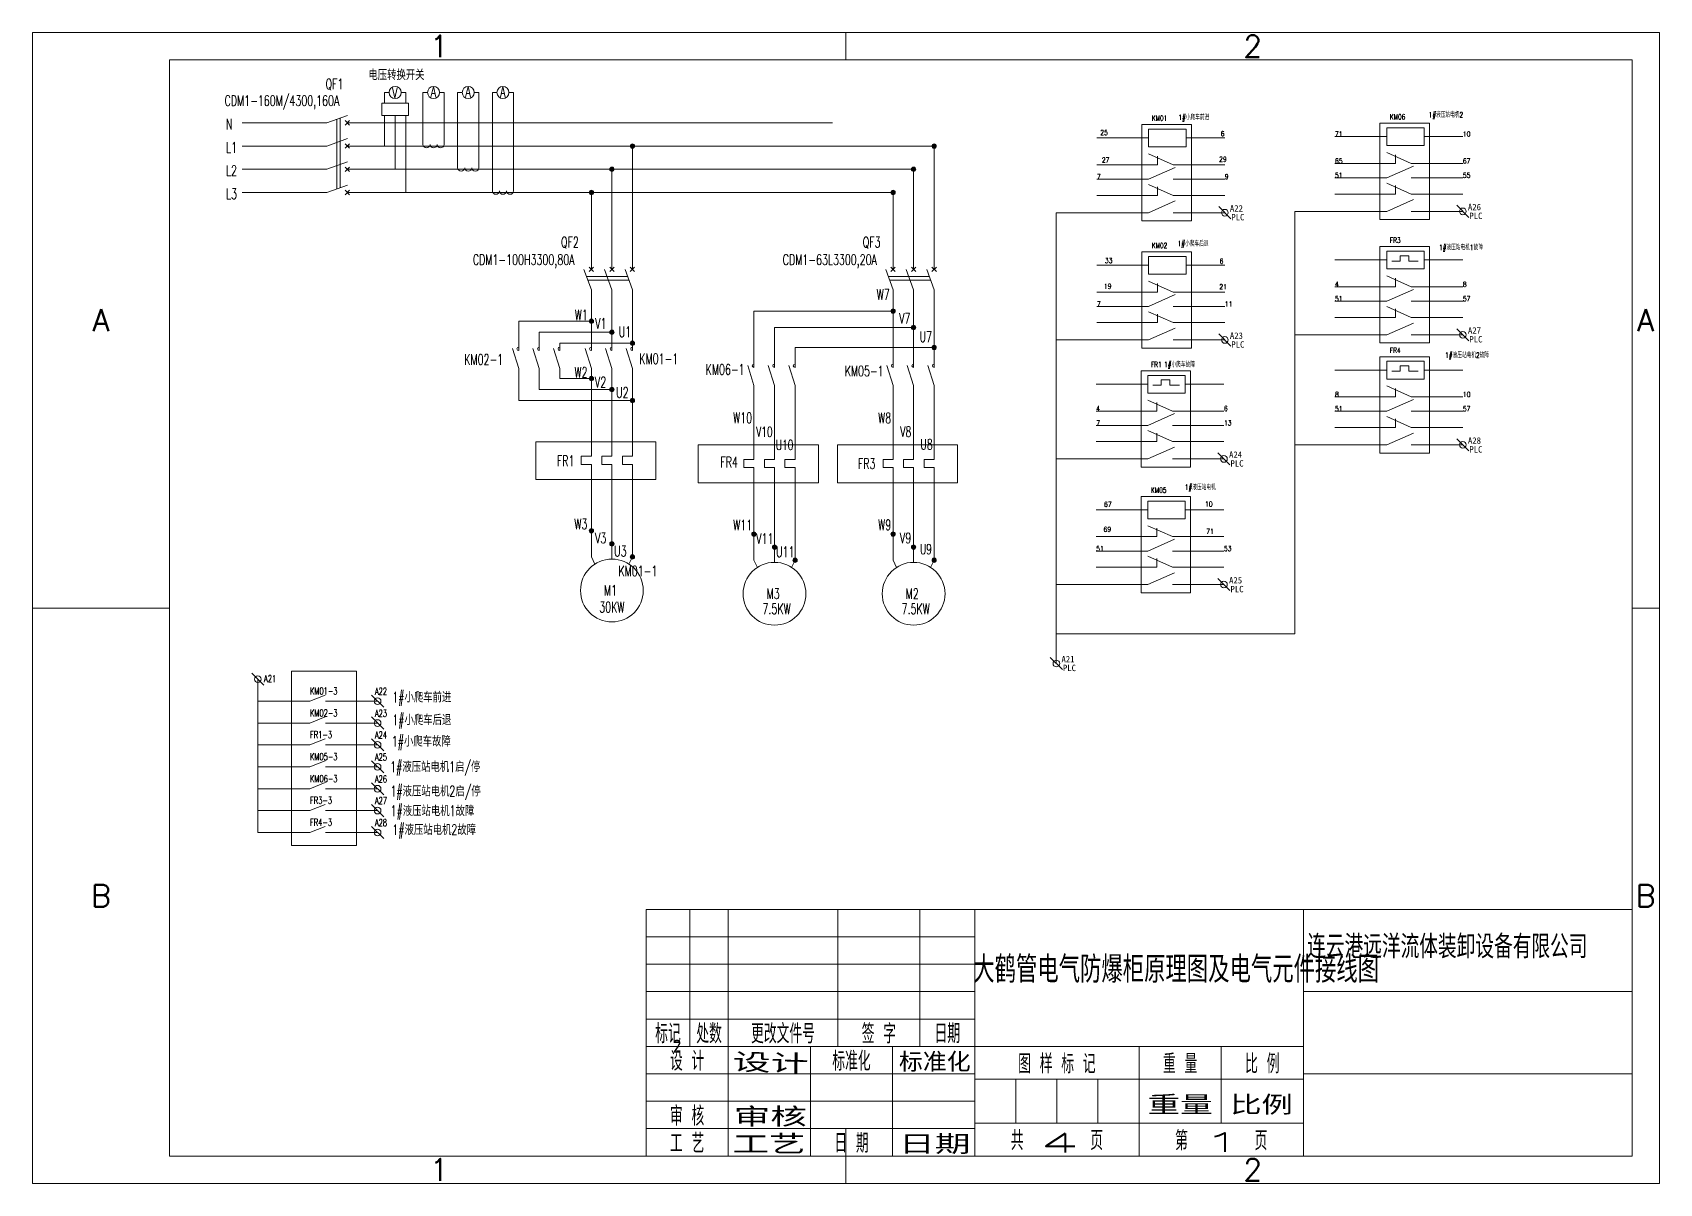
# Model space of a CAD drawing. Extents: x 203679 to 214036, y 136691 to 148845.
# Drawn here: x 203679 to 208554, y 145397 to 148845 of the extents above; entities that cross this region are included whole.
import ezdxf
from ezdxf.enums import TextEntityAlignment as Align

# ---------------------------------------------------------------- set-up
doc = ezdxf.new("R2010")
doc.units = 0
doc.header["$LTSCALE"] = 10
doc.layers.get('0').update_dxf_attribs({"linetype": 'CONTINUOUS'})
for name, color, linetype in [('1轮廓实线层', 7, 'CONTINUOUS'), ('2细线层', 4, 'CONTINUOUS'), ('6文字层', 3, 'CONTINUOUS'), ('Ï¸êμÏß', 1, 'CONTINUOUS'), ('图框层', 7, 'CONTINUOUS')]:
    doc.layers.add(name, color=color, linetype=linetype)
doc.layers.add('AUDIT_I_061228083857-0', color=7, linetype='CONTINUOUS', lineweight=50)
doc.layers.add('′ÖêμÏß', color=7, linetype='CONTINUOUS', lineweight=50)
doc.styles.add('PC_TEXTSTYLE', font='romans.shx', dxfattribs={"width": 0.8, "bigfont": 'hzfs.shx'})
doc.styles.get("Standard").update_dxf_attribs({"font": 'txt.shx', "bigfont": 'hztxt.shx'})
doc.styles.add('宋体', font='SimSun.ttf')

msp = doc.modelspace()

# ---------------------------------------------------------------- texts
at = {"layer": '6文字层', "color": 0, "linetype": 'ByBlock', "lineweight": 13, "style": 'PC_TEXTSTYLE'}
for s, p in [('1', (204897.41, 148803.5)), ('2', (207335.18, 148803.5)), ('A', (203883.72, 147982.7)), ('A', (208513.03, 147982.7)), ('B', (203883.72, 146259.02)), ('B', (208513.03, 146259.02)), ('1', (204897.41, 145438.22)), ('2', (207335.18, 145438.22))]:
    msp.add_text(s, height=65.66, dxfattribs=at).set_placement(p, align=Align.MIDDLE)
at = {"layer": '6文字层', "color": 0, "linetype": 'ByBlock', "lineweight": 13, "style": 'PC_TEXTSTYLE', "width": 0.66}
for s, height, p in [('QF1', 31.5, (204556.55, 148674.66)), ('电压转换开关', 31.5, (204684.89, 148702.22)), ('CDM1-160M/4300,160A', 31.5, (204254.04, 148624.71)), ('V', 31.5, (204756.48, 148647.73)), ('A', 31.5, (204871.62, 148651.02)), ('A', 31.5, (204975.6, 148651.02)), ('A', 31.5, (205079.57, 148651.02)), ('1#液压站电机2', 15.75, (207862.37, 148590.3)), ('N', 31.5, (204258.06, 148554.19)), ('KM01', 15.75, (207032.72, 148580.29)), ('1#小爬车前进', 15.75, (207112.3, 148582.62)), ('KM06', 15.75, (207746.11, 148584.29)), ('L1', 31.5, (204258.38, 148484.64)), ('L2', 31.5, (204258.38, 148415.1)), ('L3', 31.5, (204258.38, 148345.55)), ('QF2', 31.5, (205262.09, 148201)), ('QF3', 31.5, (206166.3, 148201)), ('1#小爬车后退', 15.75, (207110.14, 148204.48)), ('FR3', 15.75, (207746.11, 148214.49)), ('CDM1-100H3300,80A', 31.5, (204998.11, 148148.67)), ('CDM1-63L3300,20A', 31.5, (205926.62, 148148.7)), ('KM02', 15.75, (207032.72, 148199.01)), ('1#液压站电机1故障', 15.75, (207893.41, 148192.98)), ('W7', 31.5, (206208.12, 148044.21)), ('W1', 31.5, (205303.54, 147982.66)), ('V1', 31.5, (205364.53, 147957.23)), ('V7', 31.5, (206275.55, 147972.91)), ('U1', 31.5, (205434.96, 147932.28)), ('U7', 31.5, (206336.63, 147917.59)), ('KM02-1', 31.5, (204972.15, 147849.31)), ('KM01-1', 31.5, (205496.9, 147851.73)), ('FR4', 15.75, (207746.11, 147884.76)), ('1#液压站电机2故障', 15.75, (207911.93, 147870.29)), ('W2', 31.5, (205302.48, 147811.06)), ('KM06-1', 31.5, (205695.57, 147819.67)), ('KM05-1', 31.5, (206112.3, 147814.93)), ('FR1', 15.75, (207030.23, 147842.67)), ('1#小爬车故障 ', 15.75, (207069.42, 147842.25)), ('V2', 31.5, (205363.82, 147781.4)), ('U2', 31.5, (205427.2, 147750.68)), ('W10', 31.5, (205777.95, 147674.58)), ('W8', 31.5, (206212.45, 147674.29)), ('V10', 30, (205846.96, 147633.47)), ('V8', 31.5, (206278.54, 147633.47)), ('U10', 30, (205906.08, 147594.22)), ('U8', 31.5, (206338.89, 147595.31)), ('FR1', 31.5, (205249.77, 147546.09)), ('FR4', 31.5, (205739.84, 147542)), ('FR3', 31.5, (206152, 147537.3)), ('1#液压站电机', 15.75, (207131.73, 147474.73)), ('KM05', 15.75, (207030.23, 147466.29)), ('W3', 31.5, (205302.27, 147356.61)), ('V3', 31.5, (205364.11, 147314.81)), ('W11', 31.5, (205778.38, 147353.76)), ('V11', 31.5, (205847.39, 147312.65)), ('W9', 31.5, (206212.45, 147354.25)), ('V9', 31.5, (206277.8, 147314.73)), ('U3', 31.5, (205421.32, 147275.44)), ('U11', 31.5, (205906.51, 147273.4)), ('U9', 30, (206337.86, 147282)), ('KM01-1', 31.5, (205434.28, 147215.82)), ('M1', 31.5, (205391, 147157.92)), ('M3', 31.5, (205878.29, 147148.12)), ('M2', 31.5, (206295.2, 147148.12)), ('30KW', 31.5, (205376.87, 147107.72)), ('7.5KW', 31.5, (205866.02, 147102.53)), ('7.5KW', 31.5, (206282.93, 147102.53)), ('A21', 21, (204372.36, 146898.43)), ('KM01-3', 21, (204510.19, 146861.87)), ('A22', 21, (204704.44, 146860.9)), ('1#小爬车前进', 31.5, (204756.67, 146838.05)), ('KM02-3', 21, (204510.19, 146796.28)), ('A23', 21, (204704.44, 146795.3)), ('1#小爬车后退', 31.5, (204756.67, 146770.05)), ('FR1-3', 21, (204510.19, 146730.68)), ('A24', 21, (204704.44, 146729.7)), ('1#小爬车故障', 31.5, (204755.09, 146705.87)), ('KM05-3', 21, (204510.19, 146665.08)), ('A25', 21, (204704.44, 146664.11)), ('1#液压站电机1启/停', 31.5, (204750.23, 146629.57)), ('KM06-3', 21, (204510.19, 146599.48)), ('A26', 21, (204704.44, 146598.51)), ('1#液压站电机2启/停', 31.5, (204751.01, 146556.43)), ('FR3-3', 21, (204510.19, 146533.89)), ('A27', 21, (204704.44, 146532.91)), ('1#液压站电机1故障', 31.5, (204751.55, 146497.48)), ('FR4-3', 21, (204510.19, 146468.29)), ('A28', 21, (204704.44, 146467.31)), ('1#液压站电机2故障', 31.5, (204756.85, 146440.96))]:
    msp.add_text(s, height=height, dxfattribs=at).set_placement(p)
at = {"layer": '6文字层', "color": 0, "linetype": 'ByBlock', "lineweight": 13, "style": '宋体'}
for s, p in [('A22', (207266.71, 148308.37)), ('A26', (207980.1, 148312.36)), ('PLC', (207270.98, 148281.97)), ('PLC', (207984.37, 148285.97)), ('A23', (207266.71, 147927.08)), ('A27', (207980.1, 147942.57)), ('PLC', (207984.37, 147916.17)), ('PLC', (207270.98, 147900.69)), ('A28', (207980.1, 147612.84)), ('A24', (207264.23, 147570.75)), ('PLC', (207984.37, 147586.44)), ('PLC', (207268.49, 147544.35)), ('A25', (207264.23, 147194.37)), ('PLC', (207268.49, 147167.97)), ('A21', (206761.99, 146958.12)), ('PLC', (206766.25, 146931.73))]:
    msp.add_text(s, height=19.2, dxfattribs=at).set_placement(p)
at = {"layer": '6文字层', "color": 0, "linetype": 'ByBlock', "lineweight": 13, "style": 'PC_TEXTSTYLE', "width": 0.667}
for s, p in [('标记', (205582.77, 145848.62)), ('处数', (205705.89, 145848.62)), (' 更改文件号 ', (205927.51, 145848.62)), (' 签 字 ', (206214.79, 145848.62)), (' 日期 ', (206419.99, 145848.62)), (' 设 计 ', (205640.23, 145766.63)), (' 标准化 ', (206132.71, 145766.63)), (' 图 样 标 记 ', (206748.31, 145758.34)), (' 重 量 ', (207117.67, 145758.34)), (' 比 例 ', (207363.91, 145758.34)), (' 审 核 ', (205640.23, 145602.38)), (' 工 艺 ', (205640.23, 145520.3)), (' 日 期 ', (206132.71, 145520.3)), ('共       页', (206748.31, 145528.51)), ('第       页', (207240.79, 145528.51))]:
    msp.add_text(s, height=57.456, dxfattribs=at).set_placement(p, align=Align.MIDDLE)
at = {"layer": '6文字层', "color": 0, "linetype": 'ByBlock', "lineweight": 13, "style": 'PC_TEXTSTYLE', "width": 2.873784, "flags": 8}
msp.add_attdef('设计', text=' ', height=57.46, rotation=358.46442, dxfattribs=at).set_placement((205776.01, 145731.6), (206003.57, 145725.5), align=Align.FIT)
at = {"layer": '6文字层', "color": 0, "linetype": 'ByBlock', "lineweight": 13, "style": 'PC_TEXTSTYLE', "flags": 8}
for tag, width, p, p2 in [('标准化', 1.756036, (206274.96, 145731.6), (206489.73, 145731.6)), ('重量', 2.448074, (207019.88, 145603.08), (207215.36, 145603.08)), ('比例', 2.367734, (207267.81, 145603.08), (207455.37, 145603.08)), ('审核', 2.723972, (205779.95, 145567.37), (205999.18, 145567.37)), ('工艺', 2.851598, (205776.31, 145485.36), (205994.97, 145485.36)), ('日期', 2.733185, (206274.96, 145485.36), (206489.73, 145485.36)), ('4', 2.342578, (206697.87, 145489.52), (206813.23, 145489.52)), ('1', 3.885709, (207186.84, 145491.63), (207303.78, 145491.63))]:
    msp.add_attdef(tag, text='', height=57.46, dxfattribs=dict(at, width=width)).set_placement(p, p2, align=Align.FIT)
at = {"layer": 'AUDIT_I_061228083857-0', "color": 0, "linetype": 'ByBlock', "lineweight": 13, "insert": (206497.66, 146078.36), "char_height": 80, "width": 1192.1772, "attachment_point": 1, "style": 'PC_TEXTSTYLE'}
msp.add_mtext('大鹤管电气防爆柜原理图及电气元件接线图', dxfattribs=at)
at = {"layer": 'Ï¸êμÏß', "color": 0, "linetype": 'ByBlock', "lineweight": 13, "width": 0.8}
msp.add_text('2', height=35, dxfattribs=at).set_placement((205609.79, 145809.25), align=Align.MIDDLE)
at = {"layer": '′ÖêμÏß', "color": 0, "linetype": 'ByBlock', "lineweight": 13, "attachment_point": 1, "style": 'PC_TEXTSTYLE'}
for s, insert, char_height, width in [('25', (206878.23, 148552.6), 15, 121.061), ('6', (207239.22, 148549.05), 15, 87.7203), ('71', (207581.67, 148548.19), 15, 99.7614), ('10', (207964.78, 148548.19), 15, 130.0682), ('27', (206882.98, 148470.34), 15, 141.849), ('29', (207234.38, 148472.56), 15, 42.7994), ('65', (207581.67, 148467.54), 15, 89.2327), ('67', (207964.78, 148467.54), 15, 99.7614), ('7', (206868.28, 148420.51), 15, 53.1257), ('9', (207251.39, 148420.51), 15, 67.2561), ('51', (207581.67, 148424.51), 15, 51.3591), ('55', (207964.78, 148424.51), 15, 140.6551), ('33', (206891.92, 148169.24), 15, 51.217), ('6', (207235.89, 148167.22), 15, 87.7203), ('19', (206889.08, 148092.11), 15, 66.0332), ('21', (207235.08, 148090.6), 15, 52.582), ('4', (207581.67, 148097.75), 15, 108.8942), ('8', (207964.78, 148097.75), 15, 60.4967), ('7', (206868.28, 148039.23), 15, 53.1257), ('11', (207251.39, 148039.23), 15, 60.3903), ('51', (207581.67, 148054.71), 15, 51.3591), ('57', (207964.78, 148054.71), 15, 140.6551), ('8', (207581.67, 147768.02), 15, 60.4967), ('10', (207964.78, 147768.02), 15, 130.0682), ('4', (206865.79, 147725.93), 15, 108.8942), ('7', (206865.79, 147682.89), 15, 53.1257), ('6', (207248.9, 147725.93), 15, 87.7203), ('13', (207248.9, 147682.89), 15, 84.3758), ('51', (207581.67, 147724.98), 15, 51.3591), ('57', (207964.78, 147724.98), 15, 140.6551), ('67', (206889.43, 147439.01), 15, 99.7614), ('10', (207192.07, 147439.55), 15, 130.0682), ('69', (206888.01, 147364), 15, 87.7203), ('71', (207195.48, 147357.6), 15, 99.7614), ('51', (206865.79, 147306.51), 15, 51.3591), ('53', (207248.9, 147306.51), 15, 104.3569), ('连云港远洋流体装卸设备有限公司', (207498.34, 146141.55), 70, 985)]:
    msp.add_mtext(s, dxfattribs=dict(at, insert=insert, char_height=char_height, width=width))

# ---------------------------------------------------------------- hatches: boundary and pattern name
at = {"layer": '1轮廓实线层', "linetype": 'ByBlock', "lineweight": 13}
for points in [[(205482.78, 148504.57), (205482.7, 148505.59), (205482.46, 148506.57), (205482.07, 148507.51), (205481.54, 148508.38), (205480.88, 148509.15), (205480.11, 148509.81), (205479.24, 148510.35), (205478.3, 148510.73), (205477.31, 148510.97), (205476.3, 148511.05), (205475.29, 148510.97), (205474.3, 148510.73), (205473.36, 148510.35), (205472.49, 148509.81), (205471.72, 148509.15), (205471.06, 148508.38), (205470.53, 148507.51), (205470.14, 148506.57), (205469.9, 148505.59), (205469.82, 148504.57), (205469.9, 148503.56), (205470.14, 148502.57), (205470.53, 148501.63), (205471.06, 148500.76), (205471.72, 148499.99), (205472.49, 148499.33), (205473.36, 148498.8), (205474.3, 148498.41), (205475.29, 148498.17), (205476.3, 148498.09), (205477.31, 148498.17), (205478.3, 148498.41), (205479.24, 148498.8), (205480.11, 148499.33), (205480.88, 148499.99), (205481.54, 148500.76), (205482.07, 148501.63), (205482.46, 148502.57), (205482.7, 148503.56)], [(206386.99, 148504.57), (206386.91, 148505.59), (206386.67, 148506.57), (206386.28, 148507.51), (206385.75, 148508.38), (206385.09, 148509.15), (206384.32, 148509.81), (206383.45, 148510.35), (206382.51, 148510.73), (206381.52, 148510.97), (206380.51, 148511.05), (206379.49, 148510.97), (206378.51, 148510.73), (206377.57, 148510.35), (206376.7, 148509.81), (206375.93, 148509.15), (206375.27, 148508.38), (206374.73, 148507.51), (206374.34, 148506.57), (206374.11, 148505.59), (206374.03, 148504.57), (206374.11, 148503.56), (206374.34, 148502.57), (206374.73, 148501.63), (206375.27, 148500.76), (206375.93, 148499.99), (206376.7, 148499.33), (206377.57, 148498.8), (206378.51, 148498.41), (206379.49, 148498.17), (206380.51, 148498.09), (206381.52, 148498.17), (206382.51, 148498.41), (206383.45, 148498.8), (206384.32, 148499.33), (206385.09, 148499.99), (206385.75, 148500.76), (206386.28, 148501.63), (206386.67, 148502.57), (206386.91, 148503.56)], [(205421.26, 148435.03), (205421.18, 148436.04), (205420.94, 148437.03), (205420.56, 148437.97), (205420.02, 148438.84), (205419.36, 148439.61), (205418.59, 148440.27), (205417.72, 148440.8), (205416.78, 148441.19), (205415.8, 148441.43), (205414.78, 148441.51), (205413.77, 148441.43), (205412.78, 148441.19), (205411.84, 148440.8), (205410.97, 148440.27), (205410.2, 148439.61), (205409.54, 148438.84), (205409.01, 148437.97), (205408.62, 148437.03), (205408.38, 148436.04), (205408.3, 148435.03), (205408.38, 148434.01), (205408.62, 148433.02), (205409.01, 148432.09), (205409.54, 148431.22), (205410.2, 148430.45), (205410.97, 148429.78), (205411.84, 148429.25), (205412.78, 148428.86), (205413.77, 148428.63), (205414.78, 148428.55), (205415.8, 148428.63), (205416.78, 148428.86), (205417.72, 148429.25), (205418.59, 148429.78), (205419.36, 148430.45), (205420.02, 148431.22), (205420.56, 148432.09), (205420.94, 148433.02), (205421.18, 148434.01)], [(206325.47, 148435.03), (206325.39, 148436.04), (206325.15, 148437.03), (206324.76, 148437.97), (206324.23, 148438.84), (206323.57, 148439.61), (206322.8, 148440.27), (206321.93, 148440.8), (206320.99, 148441.19), (206320, 148441.43), (206318.99, 148441.51), (206317.98, 148441.43), (206316.99, 148441.19), (206316.05, 148440.8), (206315.18, 148440.27), (206314.41, 148439.61), (206313.75, 148438.84), (206313.22, 148437.97), (206312.83, 148437.03), (206312.59, 148436.04), (206312.51, 148435.03), (206312.59, 148434.01), (206312.83, 148433.02), (206313.22, 148432.09), (206313.75, 148431.22), (206314.41, 148430.45), (206315.18, 148429.78), (206316.05, 148429.25), (206316.99, 148428.86), (206317.98, 148428.63), (206318.99, 148428.55), (206320, 148428.63), (206320.99, 148428.86), (206321.93, 148429.25), (206322.8, 148429.78), (206323.57, 148430.45), (206324.23, 148431.22), (206324.76, 148432.09), (206325.15, 148433.02), (206325.39, 148434.01)], [(205359.75, 148365.48), (205359.67, 148366.5), (205359.43, 148367.48), (205359.04, 148368.42), (205358.51, 148369.29), (205357.85, 148370.06), (205357.07, 148370.72), (205356.21, 148371.26), (205355.27, 148371.65), (205354.28, 148371.88), (205353.27, 148371.96), (205352.25, 148371.88), (205351.26, 148371.65), (205350.32, 148371.26), (205349.46, 148370.72), (205348.68, 148370.06), (205348.02, 148369.29), (205347.49, 148368.42), (205347.1, 148367.48), (205346.87, 148366.5), (205346.79, 148365.48), (205346.87, 148364.47), (205347.1, 148363.48), (205347.49, 148362.54), (205348.02, 148361.67), (205348.68, 148360.9), (205349.46, 148360.24), (205350.32, 148359.71), (205351.26, 148359.32), (205352.25, 148359.08), (205353.27, 148359), (205354.28, 148359.08), (205355.27, 148359.32), (205356.21, 148359.71), (205357.07, 148360.24), (205357.85, 148360.9), (205358.51, 148361.67), (205359.04, 148362.54), (205359.43, 148363.48), (205359.67, 148364.47)], [(206263.95, 148365.48), (206263.87, 148366.5), (206263.64, 148367.48), (206263.25, 148368.42), (206262.72, 148369.29), (206262.06, 148370.06), (206261.28, 148370.72), (206260.42, 148371.26), (206259.48, 148371.65), (206258.49, 148371.88), (206257.47, 148371.96), (206256.46, 148371.88), (206255.47, 148371.65), (206254.53, 148371.26), (206253.66, 148370.72), (206252.89, 148370.06), (206252.23, 148369.29), (206251.7, 148368.42), (206251.31, 148367.48), (206251.07, 148366.5), (206250.99, 148365.48), (206251.07, 148364.47), (206251.31, 148363.48), (206251.7, 148362.54), (206252.23, 148361.67), (206252.89, 148360.9), (206253.66, 148360.24), (206254.53, 148359.71), (206255.47, 148359.32), (206256.46, 148359.08), (206257.47, 148359), (206258.49, 148359.08), (206259.48, 148359.32), (206260.42, 148359.71), (206261.28, 148360.24), (206262.06, 148360.9), (206262.72, 148361.67), (206263.25, 148362.54), (206263.64, 148363.48), (206263.87, 148364.47)], [(205359.76, 147979.6), (205359.68, 147980.62), (205359.44, 147981.61), (205359.05, 147982.55), (205358.52, 147983.41), (205357.86, 147984.19), (205357.08, 147984.85), (205356.22, 147985.38), (205355.28, 147985.77), (205354.29, 147986), (205353.28, 147986.08), (205352.26, 147986), (205351.27, 147985.77), (205350.33, 147985.38), (205349.47, 147984.85), (205348.69, 147984.19), (205348.03, 147983.41), (205347.5, 147982.55), (205347.11, 147981.61), (205346.88, 147980.62), (205346.8, 147979.6), (205346.88, 147978.59), (205347.11, 147977.6), (205347.5, 147976.66), (205348.03, 147975.79), (205348.69, 147975.02), (205349.47, 147974.36), (205350.33, 147973.83), (205351.27, 147973.44), (205352.26, 147973.2), (205353.28, 147973.12), (205354.29, 147973.2), (205355.28, 147973.44), (205356.22, 147973.83), (205357.08, 147974.36), (205357.86, 147975.02), (205358.52, 147975.79), (205359.05, 147976.66), (205359.44, 147977.6), (205359.68, 147978.59)], [(206263.95, 148010.17), (206263.87, 148011.18), (206263.64, 148012.17), (206263.25, 148013.11), (206262.72, 148013.98), (206262.06, 148014.75), (206261.28, 148015.41), (206260.42, 148015.94), (206259.48, 148016.33), (206258.49, 148016.57), (206257.47, 148016.65), (206256.46, 148016.57), (206255.47, 148016.33), (206254.53, 148015.94), (206253.66, 148015.41), (206252.89, 148014.75), (206252.23, 148013.98), (206251.7, 148013.11), (206251.31, 148012.17), (206251.07, 148011.18), (206250.99, 148010.17), (206251.07, 148009.15), (206251.31, 148008.16), (206251.7, 148007.22), (206252.23, 148006.36), (206252.89, 148005.58), (206253.66, 148004.92), (206254.53, 148004.39), (206255.47, 148004), (206256.46, 148003.77), (206257.47, 148003.69), (206258.49, 148003.77), (206259.48, 148004), (206260.42, 148004.39), (206261.28, 148004.92), (206262.06, 148005.58), (206262.72, 148006.36), (206263.25, 148007.22), (206263.64, 148008.16), (206263.87, 148009.15)], [(205421.27, 147946.71), (205421.19, 147947.72), (205420.96, 147948.71), (205420.57, 147949.65), (205420.03, 147950.51), (205419.37, 147951.29), (205418.6, 147951.95), (205417.73, 147952.48), (205416.8, 147952.87), (205415.81, 147953.11), (205414.79, 147953.19), (205413.78, 147953.11), (205412.79, 147952.87), (205411.85, 147952.48), (205410.98, 147951.95), (205410.21, 147951.29), (205409.55, 147950.51), (205409.02, 147949.65), (205408.63, 147948.71), (205408.39, 147947.72), (205408.31, 147946.71), (205408.39, 147945.69), (205408.63, 147944.7), (205409.02, 147943.76), (205409.55, 147942.9), (205410.21, 147942.12), (205410.98, 147941.46), (205411.85, 147940.93), (205412.79, 147940.54), (205413.78, 147940.31), (205414.79, 147940.23), (205415.81, 147940.31), (205416.8, 147940.54), (205417.73, 147940.93), (205418.6, 147941.46), (205419.37, 147942.12), (205420.03, 147942.9), (205420.57, 147943.76), (205420.96, 147944.7), (205421.19, 147945.69)], [(206325.47, 147961.01), (206325.39, 147962.03), (206325.15, 147963.02), (206324.76, 147963.96), (206324.23, 147964.82), (206323.57, 147965.6), (206322.8, 147966.26), (206321.93, 147966.79), (206320.99, 147967.18), (206320, 147967.41), (206318.99, 147967.49), (206317.98, 147967.41), (206316.99, 147967.18), (206316.05, 147966.79), (206315.18, 147966.26), (206314.41, 147965.6), (206313.75, 147964.82), (206313.22, 147963.96), (206312.83, 147963.02), (206312.59, 147962.03), (206312.51, 147961.01), (206312.59, 147960), (206312.83, 147959.01), (206313.22, 147958.07), (206313.75, 147957.21), (206314.41, 147956.43), (206315.18, 147955.77), (206316.05, 147955.24), (206316.99, 147954.85), (206317.98, 147954.61), (206318.99, 147954.53), (206320, 147954.61), (206320.99, 147954.85), (206321.93, 147955.24), (206322.8, 147955.77), (206323.57, 147956.43), (206324.23, 147957.21), (206324.76, 147958.07), (206325.15, 147959.01), (206325.39, 147960)], [(205482.79, 147913.81), (205482.71, 147914.82), (205482.47, 147915.81), (205482.08, 147916.75), (205481.55, 147917.62), (205480.89, 147918.39), (205480.12, 147919.05), (205479.25, 147919.58), (205478.31, 147919.97), (205477.32, 147920.21), (205476.31, 147920.29), (205475.3, 147920.21), (205474.31, 147919.97), (205473.37, 147919.58), (205472.5, 147919.05), (205471.73, 147918.39), (205471.07, 147917.62), (205470.54, 147916.75), (205470.15, 147915.81), (205469.91, 147914.82), (205469.83, 147913.81), (205469.91, 147912.79), (205470.15, 147911.8), (205470.54, 147910.87), (205471.07, 147910), (205471.73, 147909.23), (205472.5, 147908.56), (205473.37, 147908.03), (205474.31, 147907.64), (205475.3, 147907.41), (205476.31, 147907.33), (205477.32, 147907.41), (205478.31, 147907.64), (205479.25, 147908.03), (205480.12, 147908.56), (205480.89, 147909.23), (205481.55, 147910), (205482.08, 147910.87), (205482.47, 147911.8), (205482.71, 147912.79)], [(206386.99, 147901.51), (206386.91, 147902.53), (206386.67, 147903.52), (206386.28, 147904.45), (206385.75, 147905.32), (206385.09, 147906.09), (206384.32, 147906.76), (206383.45, 147907.29), (206382.51, 147907.68), (206381.52, 147907.91), (206380.51, 147907.99), (206379.49, 147907.91), (206378.51, 147907.68), (206377.57, 147907.29), (206376.7, 147906.76), (206375.93, 147906.09), (206375.27, 147905.32), (206374.73, 147904.45), (206374.34, 147903.52), (206374.11, 147902.53), (206374.03, 147901.51), (206374.11, 147900.5), (206374.34, 147899.51), (206374.73, 147898.57), (206375.27, 147897.7), (206375.93, 147896.93), (206376.7, 147896.27), (206377.57, 147895.74), (206378.51, 147895.35), (206379.49, 147895.11), (206380.51, 147895.03), (206381.52, 147895.11), (206382.51, 147895.35), (206383.45, 147895.74), (206384.32, 147896.27), (206385.09, 147896.93), (206385.75, 147897.7), (206386.28, 147898.57), (206386.67, 147899.51), (206386.91, 147900.5)], [(205359.76, 147808.17), (205359.68, 147809.18), (205359.44, 147810.17), (205359.05, 147811.11), (205358.52, 147811.98), (205357.86, 147812.75), (205357.08, 147813.41), (205356.22, 147813.94), (205355.28, 147814.33), (205354.29, 147814.57), (205353.28, 147814.65), (205352.26, 147814.57), (205351.27, 147814.33), (205350.33, 147813.94), (205349.47, 147813.41), (205348.69, 147812.75), (205348.03, 147811.98), (205347.5, 147811.11), (205347.11, 147810.17), (205346.88, 147809.18), (205346.8, 147808.17), (205346.88, 147807.15), (205347.11, 147806.17), (205347.5, 147805.23), (205348.03, 147804.36), (205348.69, 147803.59), (205349.47, 147802.93), (205350.33, 147802.39), (205351.27, 147802), (205352.26, 147801.77), (205353.28, 147801.69), (205354.29, 147801.77), (205355.28, 147802), (205356.22, 147802.39), (205357.08, 147802.93), (205357.86, 147803.59), (205358.52, 147804.36), (205359.05, 147805.23), (205359.44, 147806.17), (205359.68, 147807.15)], [(205421.27, 147775.27), (205421.19, 147776.28), (205420.96, 147777.27), (205420.57, 147778.21), (205420.03, 147779.08), (205419.37, 147779.85), (205418.6, 147780.51), (205417.73, 147781.04), (205416.8, 147781.43), (205415.81, 147781.67), (205414.79, 147781.75), (205413.78, 147781.67), (205412.79, 147781.43), (205411.85, 147781.04), (205410.98, 147780.51), (205410.21, 147779.85), (205409.55, 147779.08), (205409.02, 147778.21), (205408.63, 147777.27), (205408.39, 147776.28), (205408.31, 147775.27), (205408.39, 147774.26), (205408.63, 147773.27), (205409.02, 147772.33), (205409.55, 147771.46), (205410.21, 147770.69), (205410.98, 147770.03), (205411.85, 147769.5), (205412.79, 147769.11), (205413.78, 147768.87), (205414.79, 147768.79), (205415.81, 147768.87), (205416.8, 147769.11), (205417.73, 147769.5), (205418.6, 147770.03), (205419.37, 147770.69), (205420.03, 147771.46), (205420.57, 147772.33), (205420.96, 147773.27), (205421.19, 147774.26)], [(205482.79, 147742.37), (205482.71, 147743.38), (205482.47, 147744.37), (205482.08, 147745.31), (205481.55, 147746.18), (205480.89, 147746.95), (205480.12, 147747.61), (205479.25, 147748.14), (205478.31, 147748.53), (205477.32, 147748.77), (205476.31, 147748.85), (205475.3, 147748.77), (205474.31, 147748.53), (205473.37, 147748.14), (205472.5, 147747.61), (205471.73, 147746.95), (205471.07, 147746.18), (205470.54, 147745.31), (205470.15, 147744.37), (205469.91, 147743.38), (205469.83, 147742.37), (205469.91, 147741.36), (205470.15, 147740.37), (205470.54, 147739.43), (205471.07, 147738.56), (205471.73, 147737.79), (205472.5, 147737.13), (205473.37, 147736.6), (205474.31, 147736.21), (205475.3, 147735.97), (205476.31, 147735.89), (205477.32, 147735.97), (205478.31, 147736.21), (205479.25, 147736.6), (205480.12, 147737.13), (205480.89, 147737.79), (205481.55, 147738.56), (205482.08, 147739.43), (205482.47, 147740.37), (205482.71, 147741.36)], [(205359.76, 147352.29), (205359.68, 147353.31), (205359.44, 147354.3), (205359.05, 147355.23), (205358.52, 147356.1), (205357.86, 147356.88), (205357.08, 147357.54), (205356.22, 147358.07), (205355.28, 147358.46), (205354.29, 147358.69), (205353.28, 147358.77), (205352.26, 147358.69), (205351.27, 147358.46), (205350.33, 147358.07), (205349.47, 147357.54), (205348.69, 147356.88), (205348.03, 147356.1), (205347.5, 147355.23), (205347.11, 147354.3), (205346.88, 147353.31), (205346.8, 147352.29), (205346.88, 147351.28), (205347.11, 147350.29), (205347.5, 147349.35), (205348.03, 147348.48), (205348.69, 147347.71), (205349.47, 147347.05), (205350.33, 147346.52), (205351.27, 147346.13), (205352.26, 147345.89), (205353.28, 147345.81), (205354.29, 147345.89), (205355.28, 147346.13), (205356.22, 147346.52), (205357.08, 147347.05), (205357.86, 147347.71), (205358.52, 147348.48), (205359.05, 147349.35), (205359.44, 147350.29), (205359.68, 147351.28)], [(205847.04, 147342.5), (205846.96, 147343.51), (205846.72, 147344.5), (205846.33, 147345.44), (205845.8, 147346.3), (205845.14, 147347.08), (205844.37, 147347.74), (205843.5, 147348.27), (205842.56, 147348.66), (205841.57, 147348.9), (205840.56, 147348.98), (205839.55, 147348.9), (205838.56, 147348.66), (205837.62, 147348.27), (205836.75, 147347.74), (205835.98, 147347.08), (205835.32, 147346.3), (205834.79, 147345.44), (205834.4, 147344.5), (205834.16, 147343.51), (205834.08, 147342.5), (205834.16, 147341.48), (205834.4, 147340.49), (205834.79, 147339.55), (205835.32, 147338.69), (205835.98, 147337.91), (205836.75, 147337.25), (205837.62, 147336.72), (205838.56, 147336.33), (205839.55, 147336.1), (205840.56, 147336.02), (205841.57, 147336.1), (205842.56, 147336.33), (205843.5, 147336.72), (205844.37, 147337.25), (205845.14, 147337.91), (205845.8, 147338.69), (205846.33, 147339.55), (205846.72, 147340.49), (205846.96, 147341.48)], [(206263.95, 147342.5), (206263.87, 147343.51), (206263.64, 147344.5), (206263.25, 147345.44), (206262.72, 147346.3), (206262.06, 147347.08), (206261.28, 147347.74), (206260.42, 147348.27), (206259.48, 147348.66), (206258.49, 147348.9), (206257.47, 147348.98), (206256.46, 147348.9), (206255.47, 147348.66), (206254.53, 147348.27), (206253.66, 147347.74), (206252.89, 147347.08), (206252.23, 147346.3), (206251.7, 147345.44), (206251.31, 147344.5), (206251.07, 147343.51), (206250.99, 147342.5), (206251.07, 147341.48), (206251.31, 147340.49), (206251.7, 147339.55), (206252.23, 147338.69), (206252.89, 147337.91), (206253.66, 147337.25), (206254.53, 147336.72), (206255.47, 147336.33), (206256.46, 147336.1), (206257.47, 147336.02), (206258.49, 147336.1), (206259.48, 147336.33), (206260.42, 147336.72), (206261.28, 147337.25), (206262.06, 147337.91), (206262.72, 147338.69), (206263.25, 147339.55), (206263.64, 147340.49), (206263.87, 147341.48)], [(205421.27, 147313.05), (205421.19, 147314.07), (205420.96, 147315.06), (205420.57, 147316), (205420.03, 147316.86), (205419.37, 147317.64), (205418.6, 147318.3), (205417.73, 147318.83), (205416.8, 147319.22), (205415.81, 147319.45), (205414.79, 147319.53), (205413.78, 147319.45), (205412.79, 147319.22), (205411.85, 147318.83), (205410.98, 147318.3), (205410.21, 147317.64), (205409.55, 147316.86), (205409.02, 147316), (205408.63, 147315.06), (205408.39, 147314.07), (205408.31, 147313.05), (205408.39, 147312.04), (205408.63, 147311.05), (205409.02, 147310.11), (205409.55, 147309.25), (205410.21, 147308.47), (205410.98, 147307.81), (205411.85, 147307.28), (205412.79, 147306.89), (205413.78, 147306.65), (205414.79, 147306.57), (205415.81, 147306.65), (205416.8, 147306.89), (205417.73, 147307.28), (205418.6, 147307.81), (205419.37, 147308.47), (205420.03, 147309.25), (205420.57, 147310.11), (205420.96, 147311.05), (205421.19, 147312.04)], [(205908.56, 147303.26), (205908.48, 147304.27), (205908.24, 147305.26), (205907.85, 147306.2), (205907.32, 147307.07), (205906.66, 147307.84), (205905.89, 147308.5), (205905.02, 147309.03), (205904.08, 147309.42), (205903.09, 147309.66), (205902.08, 147309.74), (205901.06, 147309.66), (205900.07, 147309.42), (205899.13, 147309.03), (205898.27, 147308.5), (205897.49, 147307.84), (205896.83, 147307.07), (205896.3, 147306.2), (205895.91, 147305.26), (205895.68, 147304.27), (205895.6, 147303.26), (205895.68, 147302.24), (205895.91, 147301.25), (205896.3, 147300.32), (205896.83, 147299.45), (205897.49, 147298.67), (205898.27, 147298.01), (205899.13, 147297.48), (205900.07, 147297.09), (205901.06, 147296.86), (205902.08, 147296.78), (205903.09, 147296.86), (205904.08, 147297.09), (205905.02, 147297.48), (205905.89, 147298.01), (205906.66, 147298.67), (205907.32, 147299.45), (205907.85, 147300.32), (205908.24, 147301.25), (205908.48, 147302.24)], [(206325.47, 147303.26), (206325.39, 147304.27), (206325.15, 147305.26), (206324.76, 147306.2), (206324.23, 147307.07), (206323.57, 147307.84), (206322.8, 147308.5), (206321.93, 147309.03), (206320.99, 147309.42), (206320, 147309.66), (206318.99, 147309.74), (206317.98, 147309.66), (206316.99, 147309.42), (206316.05, 147309.03), (206315.18, 147308.5), (206314.41, 147307.84), (206313.75, 147307.07), (206313.22, 147306.2), (206312.83, 147305.26), (206312.59, 147304.27), (206312.51, 147303.26), (206312.59, 147302.24), (206312.83, 147301.25), (206313.22, 147300.32), (206313.75, 147299.45), (206314.41, 147298.67), (206315.18, 147298.01), (206316.05, 147297.48), (206316.99, 147297.09), (206317.98, 147296.86), (206318.99, 147296.78), (206320, 147296.86), (206320.99, 147297.09), (206321.93, 147297.48), (206322.8, 147298.01), (206323.57, 147298.67), (206324.23, 147299.45), (206324.76, 147300.32), (206325.15, 147301.25), (206325.39, 147302.24)], [(205482.79, 147273.82), (205482.71, 147274.83), (205482.47, 147275.82), (205482.08, 147276.76), (205481.55, 147277.62), (205480.89, 147278.4), (205480.12, 147279.06), (205479.25, 147279.59), (205478.31, 147279.98), (205477.32, 147280.22), (205476.31, 147280.3), (205475.3, 147280.22), (205474.31, 147279.98), (205473.37, 147279.59), (205472.5, 147279.06), (205471.73, 147278.4), (205471.07, 147277.62), (205470.54, 147276.76), (205470.15, 147275.82), (205469.91, 147274.83), (205469.83, 147273.82), (205469.91, 147272.8), (205470.15, 147271.81), (205470.54, 147270.87), (205471.07, 147270.01), (205471.73, 147269.23), (205472.5, 147268.57), (205473.37, 147268.04), (205474.31, 147267.65), (205475.3, 147267.42), (205476.31, 147267.34), (205477.32, 147267.42), (205478.31, 147267.65), (205479.25, 147268.04), (205480.12, 147268.57), (205480.89, 147269.23), (205481.55, 147270.01), (205482.08, 147270.87), (205482.47, 147271.81), (205482.71, 147272.8)], [(205970.07, 147264.02), (205969.99, 147265.03), (205969.76, 147266.02), (205969.37, 147266.96), (205968.84, 147267.83), (205968.18, 147268.6), (205967.4, 147269.26), (205966.54, 147269.79), (205965.6, 147270.18), (205964.61, 147270.42), (205963.59, 147270.5), (205962.58, 147270.42), (205961.59, 147270.18), (205960.65, 147269.79), (205959.78, 147269.26), (205959.01, 147268.6), (205958.35, 147267.83), (205957.82, 147266.96), (205957.43, 147266.02), (205957.19, 147265.03), (205957.11, 147264.02), (205957.19, 147263), (205957.43, 147262.02), (205957.82, 147261.08), (205958.35, 147260.21), (205959.01, 147259.44), (205959.78, 147258.78), (205960.65, 147258.24), (205961.59, 147257.86), (205962.58, 147257.62), (205963.59, 147257.54), (205964.61, 147257.62), (205965.6, 147257.86), (205966.54, 147258.24), (205967.4, 147258.78), (205968.18, 147259.44), (205968.84, 147260.21), (205969.37, 147261.08), (205969.76, 147262.02), (205969.99, 147263)], [(206386.99, 147264.02), (206386.91, 147265.03), (206386.67, 147266.02), (206386.28, 147266.96), (206385.75, 147267.83), (206385.09, 147268.6), (206384.32, 147269.26), (206383.45, 147269.79), (206382.51, 147270.18), (206381.52, 147270.42), (206380.51, 147270.5), (206379.49, 147270.42), (206378.51, 147270.18), (206377.57, 147269.79), (206376.7, 147269.26), (206375.93, 147268.6), (206375.27, 147267.83), (206374.73, 147266.96), (206374.34, 147266.02), (206374.11, 147265.03), (206374.03, 147264.02), (206374.11, 147263), (206374.34, 147262.02), (206374.73, 147261.08), (206375.27, 147260.21), (206375.93, 147259.44), (206376.7, 147258.78), (206377.57, 147258.24), (206378.51, 147257.86), (206379.49, 147257.62), (206380.51, 147257.54), (206381.52, 147257.62), (206382.51, 147257.86), (206383.45, 147258.24), (206384.32, 147258.78), (206385.09, 147259.44), (206385.75, 147260.21), (206386.28, 147261.08), (206386.67, 147262.02), (206386.91, 147263)]]:
    msp.add_hatch(color=0, dxfattribs=at).paths.add_polyline_path(points, flags=0)

# ---------------------------------------------------------------- linework, layer by layer
at = {"color": 0, "linetype": 'ByBlock', "lineweight": 13}
for p, q in [((204733.36, 148664.89), (204747.12, 148664.89)), ((204733.36, 148664.89), (204733.36, 148633.03)), ((204783.17, 148664.89), (204796.93, 148664.89)), ((204796.93, 148664.89), (204796.93, 148633.03)), ((204848.51, 148664.89), (204862.26, 148664.89)), ((204898.31, 148664.89), (204912.07, 148664.89)), ((204952.48, 148664.89), (204966.24, 148664.89)), ((205002.29, 148664.89), (205016.04, 148664.89)), ((205056.46, 148664.89), (205070.21, 148664.89)), ((205106.26, 148664.89), (205120.02, 148664.89)), ((204590.68, 148584.88), (204590.68, 148376.25)), ((204600.76, 148588.53), (204600.76, 148379.9)), ((204628.59, 148567.53), (204615.42, 148580.7)), ((204628.59, 148580.7), (204615.42, 148567.53)), ((204733.36, 148504.57), (204733.36, 148595.93)), ((204765.14, 148435.03), (204765.14, 148595.93)), ((204796.93, 148365.48), (204796.93, 148595.93)), ((204628.59, 148511.16), (204615.42, 148497.99)), ((204628.59, 148497.99), (204615.42, 148511.16)), ((207023.2, 148529.24), (206868.28, 148529.19)), ((207135.52, 148529.24), (207251.39, 148529.19)), ((207736.59, 148533.24), (207581.67, 148533.19)), ((207848.91, 148533.24), (207964.78, 148533.19)), ((207023.23, 148481.45), (207096.74, 148448.55)), ((207049.81, 148448.55), (207049.81, 148474.33)), ((207736.62, 148485.45), (207810.13, 148452.54)), ((207763.2, 148452.54), (207763.2, 148478.33)), ((204628.52, 148428.41), (204615.34, 148441.59)), ((204628.52, 148441.59), (204615.34, 148428.41)), ((206868.28, 148448.55), (207049.81, 148448.55)), ((207023.23, 148405.51), (207103.19, 148440.78)), ((207096.74, 148448.55), (207251.39, 148448.55)), ((207581.67, 148452.54), (207763.2, 148452.54)), ((207736.62, 148409.51), (207816.58, 148444.77)), ((207810.13, 148452.54), (207964.78, 148452.54)), ((204628.52, 148372.04), (204615.34, 148358.87)), ((204628.52, 148358.87), (204615.34, 148372.04)), ((206868.28, 148405.51), (207023.23, 148405.51)), ((207023.23, 148389.77), (207096.74, 148356.87)), ((207049.81, 148356.87), (207049.81, 148382.65)), ((207096.74, 148405.51), (207251.39, 148405.51)), ((207581.67, 148409.51), (207736.62, 148409.51)), ((207736.62, 148393.77), (207810.13, 148360.86)), ((207763.2, 148360.86), (207763.2, 148386.65)), ((207810.13, 148409.51), (207964.78, 148409.51)), ((206868.28, 148356.87), (207049.81, 148356.87)), ((207023.23, 148305), (207103.19, 148340.27)), ((207096.74, 148356.87), (207251.39, 148356.87)), ((207233.25, 148323.13), (207269.52, 148286.87)), ((207581.67, 148360.86), (207763.2, 148360.86)), ((207736.62, 148309), (207816.58, 148344.27)), ((207810.13, 148360.86), (207964.78, 148360.86)), ((207946.64, 148327.13), (207982.91, 148290.87)), ((206746.48, 148305), (207023.23, 148305)), ((206746.48, 148305), (206746.49, 146954.68)), ((207096.74, 148305), (207251.39, 148305)), ((207250.15, 148299.27), (207250.15, 148299.27)), ((207461.44, 148309), (207736.62, 148309)), ((207461.44, 148309), (207461.44, 147043.21)), ((207810.13, 148309), (207964.78, 148309)), ((207963.54, 148303.27), (207963.54, 148303.27)), ((207776.8, 148159.67), (207776.8, 148175.95)), ((207776.8, 148175.95), (207802.67, 148175.95)), ((207802.67, 148175.95), (207802.67, 148159.67)), ((205346.68, 148141.64), (205359.85, 148128.47)), ((205359.85, 148141.64), (205346.68, 148128.47)), ((205421.37, 148141.64), (205408.2, 148128.47)), ((205408.2, 148141.64), (205421.37, 148128.47)), ((205469.71, 148141.64), (205482.89, 148128.47)), ((205482.89, 148141.64), (205469.71, 148128.47)), ((206250.89, 148141.64), (206264.06, 148128.47)), ((206264.06, 148141.64), (206250.89, 148128.47)), ((206325.58, 148141.64), (206312.4, 148128.47)), ((206312.4, 148141.64), (206325.58, 148128.47)), ((206373.92, 148141.64), (206387.09, 148128.47)), ((206387.09, 148141.64), (206373.92, 148128.47)), ((207023.2, 148147.96), (206868.28, 148147.9)), ((207135.52, 148147.96), (207251.39, 148147.9)), ((207736.59, 148163.44), (207581.67, 148163.39)), ((207751.88, 148159.67), (207776.8, 148159.67)), ((207802.67, 148159.67), (207831.42, 148159.67)), ((207848.91, 148163.44), (207964.78, 148163.39)), ((205338.83, 148113.44), (205461.89, 148113.44)), ((205342.85, 148102.36), (205465.91, 148102.36)), ((206243.03, 148113.46), (206366.09, 148113.46)), ((206247.05, 148102.39), (206370.11, 148102.39)), ((207023.23, 148100.17), (207096.74, 148067.26)), ((207049.81, 148067.26), (207049.81, 148093.04)), ((207581.67, 148082.75), (207763.2, 148082.75)), ((207736.62, 148115.65), (207810.13, 148082.75)), ((207736.62, 148039.71), (207816.58, 148074.98)), ((207763.2, 148082.75), (207763.2, 148108.53)), ((207810.13, 148082.75), (207964.78, 148082.75)), ((206868.28, 148067.26), (207049.81, 148067.26)), ((206868.28, 148024.23), (207023.23, 148024.23)), ((207023.23, 148024.23), (207103.19, 148059.49)), ((207096.74, 148067.26), (207251.39, 148067.26)), ((207096.74, 148024.23), (207251.39, 148024.23)), ((207581.67, 148039.71), (207736.62, 148039.71)), ((207736.62, 148023.97), (207810.13, 147991.07)), ((207810.13, 148039.71), (207964.78, 148039.71)), ((206868.28, 147975.58), (207049.81, 147975.58)), ((207023.23, 148008.49), (207096.74, 147975.58)), ((207049.81, 147975.58), (207049.81, 148001.37)), ((207096.74, 147975.58), (207251.39, 147975.58)), ((207581.67, 147991.07), (207763.2, 147991.07)), ((207736.62, 147939.2), (207816.58, 147974.47)), ((207763.2, 147991.07), (207763.2, 148016.85)), ((207810.13, 147991.07), (207964.78, 147991.07)), ((207023.23, 147923.72), (207103.19, 147958.99)), ((207233.25, 147941.85), (207269.52, 147905.59)), ((207463.72, 147939.2), (207736.62, 147939.2)), ((207810.13, 147939.2), (207964.78, 147939.2)), ((207946.64, 147957.34), (207982.91, 147921.07)), ((207963.54, 147933.47), (207963.54, 147933.47)), ((206746.48, 147923.72), (207023.23, 147923.72)), ((207096.74, 147923.72), (207251.39, 147923.72)), ((207250.15, 147917.99), (207250.15, 147917.99)), ((207736.59, 147833.72), (207581.67, 147833.66)), ((207751.88, 147829.94), (207776.8, 147829.94)), ((207776.8, 147829.94), (207776.8, 147846.22)), ((207776.8, 147846.22), (207802.67, 147846.22)), ((207802.67, 147846.22), (207802.67, 147829.94)), ((207802.67, 147829.94), (207831.42, 147829.94)), ((207848.91, 147833.72), (207964.78, 147833.66)), ((207020.71, 147791.62), (206865.79, 147791.57)), ((207036, 147787.85), (207060.92, 147787.85)), ((207060.92, 147787.85), (207060.92, 147804.13)), ((207060.92, 147804.13), (207086.79, 147804.13)), ((207086.79, 147804.13), (207086.79, 147787.85)), ((207086.79, 147787.85), (207115.55, 147787.85)), ((207133.03, 147791.62), (207248.9, 147791.57)), ((207736.62, 147785.92), (207810.13, 147753.02)), ((207763.2, 147753.02), (207763.2, 147778.8)), ((207020.74, 147743.83), (207094.25, 147710.93)), ((207047.32, 147710.93), (207047.32, 147736.71)), ((207581.67, 147753.02), (207763.2, 147753.02)), ((207736.62, 147709.98), (207816.58, 147745.25)), ((207810.13, 147753.02), (207964.78, 147753.02)), ((206865.79, 147710.93), (207047.32, 147710.93)), ((207020.74, 147667.89), (207100.7, 147703.16)), ((207094.25, 147710.93), (207248.9, 147710.93)), ((207581.67, 147709.98), (207736.62, 147709.98)), ((207736.62, 147694.25), (207810.13, 147661.34)), ((207763.2, 147661.34), (207763.2, 147687.12)), ((207810.13, 147709.98), (207964.78, 147709.98)), ((206865.79, 147667.89), (207020.74, 147667.89)), ((207020.74, 147652.16), (207094.25, 147619.25)), ((207047.32, 147619.25), (207047.32, 147645.03)), ((207094.25, 147667.89), (207248.9, 147667.89)), ((207581.67, 147661.34), (207763.2, 147661.34)), ((207736.62, 147609.47), (207816.58, 147644.74)), ((207810.13, 147661.34), (207964.78, 147661.34)), ((206865.79, 147619.25), (207047.32, 147619.25)), ((207020.74, 147567.38), (207100.7, 147602.65)), ((207094.25, 147619.25), (207248.9, 147619.25)), ((207230.77, 147585.52), (207267.03, 147549.25)), ((207463.66, 147609.47), (207736.62, 147609.47)), ((207810.13, 147609.47), (207964.78, 147609.47)), ((207946.64, 147627.61), (207982.91, 147591.34)), ((207963.54, 147603.74), (207963.54, 147603.74)), ((206746.48, 147567.38), (207020.74, 147567.38)), ((207094.25, 147567.38), (207248.9, 147567.38)), ((207247.66, 147561.65), (207247.66, 147561.65)), ((207020.71, 147415.24), (206865.79, 147415.19)), ((207133.03, 147415.24), (207248.9, 147415.19)), ((207020.74, 147367.45), (207094.25, 147334.55)), ((207047.32, 147334.55), (207047.32, 147360.33)), ((206865.79, 147334.55), (207047.32, 147334.55)), ((206865.79, 147291.51), (207020.74, 147291.51)), ((207020.74, 147291.51), (207100.7, 147326.78)), ((207094.25, 147334.55), (207248.9, 147334.55)), ((207094.25, 147291.51), (207248.9, 147291.51)), ((206865.79, 147242.87), (207047.32, 147242.87)), ((207020.74, 147275.77), (207094.25, 147242.87)), ((207047.32, 147242.87), (207047.32, 147268.65)), ((207094.25, 147242.87), (207248.9, 147242.87)), ((207020.74, 147191), (207100.7, 147226.27)), ((207230.77, 147209.14), (207267.03, 147172.87)), ((206747.89, 147191), (207020.74, 147191)), ((207094.25, 147191), (207248.9, 147191)), ((207247.66, 147185.27), (207247.66, 147185.27)), ((207461.44, 147043.21), (206746.48, 147043.21)), ((206728.53, 146972.89), (206764.79, 146936.63)), ((204335.28, 146925.65), (204371.54, 146889.39)), ((204353.41, 146448.34), (204353.41, 146907.52)), ((204694.53, 146860.06), (204730.8, 146823.79)), ((204509.96, 146841.92), (204353.41, 146841.92)), ((204712.67, 146841.92), (204556.11, 146841.92)), ((204509.96, 146776.33), (204353.41, 146776.33)), ((204712.67, 146776.33), (204556.11, 146776.33)), ((204694.53, 146794.46), (204730.8, 146758.19)), ((204509.96, 146710.73), (204353.41, 146710.73)), ((204712.67, 146710.73), (204556.11, 146710.73)), ((204694.53, 146728.86), (204730.8, 146692.6)), ((204694.53, 146663.26), (204730.8, 146627)), ((204509.96, 146645.13), (204353.41, 146645.13)), ((204712.67, 146645.13), (204556.11, 146645.13)), ((204509.96, 146579.53), (204353.41, 146579.53)), ((204712.67, 146579.53), (204556.11, 146579.53)), ((204694.53, 146597.67), (204730.8, 146561.4)), ((204509.96, 146513.94), (204353.41, 146513.94)), ((204712.67, 146513.94), (204556.11, 146513.94)), ((204694.53, 146532.07), (204730.8, 146495.8)), ((204694.53, 146466.47), (204730.8, 146430.21)), ((204509.96, 146448.34), (204353.41, 146448.34)), ((204712.67, 146448.34), (204556.11, 146448.34))]:
    msp.add_line(p, q, dxfattribs=at)
for points in [[(204725.56, 148633.03), (204804.73, 148633.03), (204804.73, 148595.93), (204725.56, 148595.93)], [(207003.18, 148569.17), (207151.63, 148569.17), (207151.63, 148280.53), (207003.18, 148280.53)], [(207716.57, 148573.17), (207865.02, 148573.17), (207865.02, 148284.53), (207716.57, 148284.53)], [(207736.62, 148559.27), (207848.91, 148559.27), (207848.91, 148506.12), (207736.62, 148506.12)], [(207023.23, 148555.27), (207135.52, 148555.27), (207135.52, 148502.12), (207023.23, 148502.12)], [(207003.18, 148187.89), (207151.63, 148187.89), (207151.63, 147899.25), (207003.18, 147899.25)], [(207023.23, 148173.99), (207135.52, 148173.99), (207135.52, 148120.84), (207023.23, 148120.84)], [(207716.57, 148203.37), (207865.02, 148203.37), (207865.02, 147914.73), (207716.57, 147914.73)], [(207736.62, 148189.47), (207848.91, 148189.47), (207848.91, 148136.33), (207736.62, 148136.33)], [(207000.7, 147831.55), (207149.14, 147831.55), (207149.14, 147542.92), (207000.7, 147542.92)], [(207716.57, 147873.64), (207865.02, 147873.64), (207865.02, 147585.01), (207716.57, 147585.01)], [(207736.62, 147859.74), (207848.91, 147859.74), (207848.91, 147806.6), (207736.62, 147806.6)], [(207020.74, 147817.65), (207133.03, 147817.65), (207133.03, 147764.51), (207020.74, 147764.51)], [(205186.31, 147618.96), (205546.42, 147618.96), (205546.42, 147506.03), (205186.31, 147506.03)], [(205673.6, 147609.16), (206033.7, 147609.16), (206033.7, 147496.23), (205673.6, 147496.23)], [(206090.51, 147609.16), (206450.61, 147609.16), (206450.61, 147496.23), (206090.51, 147496.23)], [(207000.7, 147455.17), (207149.14, 147455.17), (207149.14, 147166.53), (207000.7, 147166.53)], [(207020.74, 147441.27), (207133.03, 147441.27), (207133.03, 147388.12), (207020.74, 147388.12)], [(204454.31, 146931.28), (204649.31, 146931.28), (204649.31, 146409.16), (204454.31, 146409.16)]]:
    msp.add_lwpolyline(points, close=True, dxfattribs=at)
for centre in [(207251.39, 148305), (207964.78, 148309), (207251.39, 147923.72), (207964.78, 147939.2), (207964.78, 147609.47), (207248.9, 147567.38), (207248.9, 147191), (206746.66, 146954.76), (204353.41, 146907.52), (204712.67, 146841.92), (204712.67, 146776.33), (204712.67, 146710.73), (204712.67, 146645.13), (204712.67, 146579.53), (204712.67, 146513.94), (204712.67, 146448.34)]:
    msp.add_circle(centre, 10, dxfattribs=at)
at = {"layer": '1轮廓实线层', "color": 0, "linetype": 'ByBlock', "lineweight": 13}
for p, q in [((204088.92, 145479.26), (204088.92, 148762.46)), ((208471.99, 148762.46), (204088.92, 148762.46)), ((208471.99, 148762.46), (208471.99, 145479.26)), ((204848.54, 148509.35), (204848.51, 148664.89)), ((204912.14, 148509.35), (204912.07, 148664.89)), ((204952.51, 148439.8), (204952.48, 148664.89)), ((205016.12, 148439.8), (205016.04, 148664.89)), ((205056.49, 148370.26), (205056.46, 148664.89)), ((205120.09, 148370.26), (205120.02, 148664.89)), ((204560.91, 148574.09), (204306.71, 148574.09)), ((204560.91, 148574.09), (204622.35, 148596.36)), ((206076.08, 148574.12), (204622, 148574.12)), ((204560.91, 148504.55), (204622.35, 148526.81)), ((204306.71, 148504.55), (204560.91, 148504.55)), ((204622.04, 148504.57), (206380.51, 148504.57)), ((205476.3, 148504.57), (205476.3, 148135.05)), ((206380.51, 148504.57), (206380.51, 148135.05)), ((204306.71, 148435), (204560.91, 148435)), ((204560.83, 148434.97), (204622.28, 148457.24)), ((204622.04, 148435.03), (206318.99, 148435.03)), ((205414.78, 148435.03), (205414.78, 148135.05)), ((206318.99, 148435.03), (206318.99, 148135.05)), ((204306.71, 148365.46), (204560.91, 148365.46)), ((204560.83, 148365.43), (204622.28, 148387.7)), ((204623.3, 148365.48), (206257.47, 148365.48)), ((205353.27, 148365.48), (205353.27, 148135.05)), ((206257.47, 148365.48), (206257.47, 148135.05)), ((205353.28, 148073.58), (205331.01, 148135.03)), ((205414.8, 148073.58), (205392.54, 148135.03)), ((205476.34, 148073.58), (205454.07, 148135.03)), ((206257.47, 148073.61), (206235.21, 148135.05)), ((206319, 148073.61), (206296.73, 148135.05)), ((206380.53, 148073.61), (206358.27, 148135.05)), ((205353.28, 148073.58), (205353.28, 147891.95)), ((205414.79, 148073.61), (205414.79, 147891.95)), ((205476.31, 147891.95), (205476.33, 148073.61)), ((206257.47, 148073.61), (206257.47, 147841.25)), ((206318.99, 148073.64), (206318.99, 147841.25)), ((206380.51, 148073.68), (206380.51, 147841.25)), ((205353.28, 147979.6), (205135.5, 147979.6)), ((205135.5, 147979.6), (205135.5, 147891.95)), ((205840.56, 147841.25), (205840.56, 148010.17)), ((205840.56, 148010.17), (206257.47, 148010.17)), ((205414.79, 147946.71), (205197.02, 147946.71)), ((205197.02, 147946.71), (205197.02, 147891.95)), ((205902.08, 147841.25), (205902.08, 147961.01)), ((205902.08, 147961.01), (206318.99, 147961.01)), ((205135.5, 147838.5), (205116.61, 147898.43)), ((205197.02, 147838.5), (205178.12, 147898.43)), ((205258.54, 147838.5), (205239.64, 147898.43)), ((205258.54, 147913.81), (205258.54, 147891.95)), ((205476.31, 147913.81), (205258.54, 147913.81)), ((205353.28, 147838.5), (205334.38, 147898.43)), ((205414.79, 147838.5), (205395.9, 147898.43)), ((205476.31, 147838.5), (205457.41, 147898.43)), ((205963.59, 147841.25), (205963.59, 147901.51)), ((205963.59, 147901.51), (206380.51, 147901.51)), ((205135.5, 147838.5), (205135.5, 147742.37)), ((205197.02, 147838.5), (205197.02, 147775.27)), ((205258.54, 147838.5), (205258.54, 147808.17)), ((205353.28, 147838.5), (205353.28, 147575.83)), ((205414.79, 147838.5), (205414.79, 147575.83)), ((205476.31, 147838.5), (205476.31, 147575.83)), ((205840.56, 147787.8), (205821.66, 147847.72)), ((205902.08, 147787.8), (205883.18, 147847.72)), ((205963.59, 147787.8), (205944.7, 147847.72)), ((206257.47, 147787.8), (206238.58, 147847.72)), ((206318.99, 147787.8), (206300.09, 147847.72)), ((206380.51, 147787.8), (206361.61, 147847.72)), ((205258.54, 147808.17), (205353.28, 147808.17)), ((205840.56, 147787.8), (205840.56, 147566.03)), ((205902.08, 147787.8), (205902.08, 147566.03)), ((205963.59, 147787.8), (205963.59, 147566.03)), ((206257.47, 147787.8), (206257.47, 147566.03)), ((206318.99, 147787.8), (206318.99, 147566.03)), ((206380.51, 147787.8), (206380.51, 147566.03)), ((205135.5, 147742.37), (205476.31, 147742.37)), ((205197.02, 147775.27), (205414.79, 147775.27)), ((205353.28, 147575.83), (205323.12, 147575.83)), ((205323.12, 147575.83), (205323.12, 147551.08)), ((205323.12, 147551.08), (205353.28, 147551.08)), ((205353.28, 147551.08), (205353.28, 147442.04)), ((205414.79, 147575.83), (205384.64, 147575.83)), ((205384.64, 147575.83), (205384.64, 147551.08)), ((205384.64, 147551.08), (205414.79, 147551.08)), ((205414.79, 147551.08), (205414.79, 147442.04)), ((205476.31, 147575.83), (205446.15, 147575.83)), ((205446.15, 147575.83), (205446.15, 147551.08)), ((205446.15, 147551.08), (205476.31, 147551.08)), ((205476.31, 147551.08), (205476.31, 147442.04)), ((205810.4, 147566.03), (205810.4, 147541.28)), ((205840.56, 147566.03), (205810.4, 147566.03)), ((205810.4, 147541.28), (205840.56, 147541.28)), ((205840.56, 147541.28), (205840.56, 147264.02)), ((205902.08, 147566.03), (205871.92, 147566.03)), ((205871.92, 147566.03), (205871.92, 147541.28)), ((205871.92, 147541.28), (205902.08, 147541.28)), ((205902.08, 147541.28), (205902.08, 147432.24)), ((205933.44, 147566.03), (205933.44, 147541.28)), ((205963.59, 147566.03), (205933.44, 147566.03)), ((205933.44, 147541.28), (205963.59, 147541.28)), ((205963.59, 147541.28), (205963.59, 147264.02)), ((206227.32, 147566.03), (206227.32, 147541.28)), ((206257.47, 147566.03), (206227.32, 147566.03)), ((206227.32, 147541.28), (206257.47, 147541.28)), ((206257.47, 147541.28), (206257.47, 147264.02)), ((206318.99, 147566.03), (206288.83, 147566.03)), ((206288.83, 147566.03), (206288.83, 147541.28)), ((206288.83, 147541.28), (206318.99, 147541.28)), ((206318.99, 147541.28), (206318.99, 147432.24)), ((206350.35, 147566.03), (206350.35, 147541.28)), ((206380.51, 147566.03), (206350.35, 147566.03)), ((206350.35, 147541.28), (206380.51, 147541.28)), ((206380.51, 147541.28), (206380.51, 147264.02)), ((205353.28, 147442.04), (205353.28, 147273.82)), ((205414.79, 147442.04), (205414.79, 147313.05)), ((205476.31, 147442.04), (205476.31, 147273.82)), ((205902.08, 147432.24), (205902.08, 147257.59)), ((206318.99, 147432.24), (206318.99, 147257.59)), ((205414.79, 147313.05), (205414.79, 147267.39)), ((205353.28, 147273.82), (205363.77, 147252.35)), ((205476.31, 147273.82), (205465.81, 147252.35)), ((205840.56, 147264.02), (205851.06, 147242.55)), ((205963.59, 147264.02), (205953.1, 147242.55)), ((206257.47, 147264.02), (206267.97, 147242.55)), ((206380.51, 147264.02), (206370.01, 147242.55)), ((204509.96, 146841.92), (204555.39, 146860.26)), ((204509.96, 146776.33), (204555.39, 146794.66)), ((204509.96, 146710.73), (204555.39, 146729.06)), ((204509.96, 146645.13), (204555.39, 146663.47)), ((204509.96, 146579.53), (204555.39, 146597.87)), ((204509.96, 146513.94), (204555.39, 146532.27)), ((204509.96, 146448.34), (204555.39, 146466.67)), ((208471.99, 146217.98), (205517.11, 146217.98)), ((205517.11, 145479.26), (205517.11, 146217.98)), ((205648.44, 145807.58), (205648.44, 146217.98)), ((205763.35, 145807.58), (205763.35, 146217.98)), ((206091.67, 145807.58), (206091.67, 146217.98)), ((206337.91, 145807.58), (206337.91, 146217.98)), ((206502.07, 145479.26), (206502.07, 146217.98)), ((207487.03, 145479.26), (207487.03, 146217.98)), ((207487.03, 145971.74), (208471.99, 145971.74)), ((205517.11, 145889.66), (206502.07, 145889.66)), ((205517.11, 145807.58), (207487.03, 145807.58)), ((205763.35, 145479.26), (205763.35, 145807.58)), ((206009.59, 145479.26), (206009.59, 145807.58)), ((206255.83, 145479.26), (206255.83, 145807.58)), ((207487.03, 145725.5), (208471.99, 145725.5)), ((206116.29, 145397.18), (206116.29, 145561.34)), ((204088.92, 145479.26), (208471.99, 145479.26))]:
    msp.add_line(p, q, dxfattribs=at)
for centre, radius in [((204765.14, 148664.89), 18.02), ((204880.29, 148664.89), 18.02), ((204984.26, 148664.89), 18.02), ((205088.24, 148664.89), 18.02), ((205476.3, 148504.57), 6.48), ((206380.51, 148504.57), 6.48), ((205414.78, 148435.03), 6.48), ((206318.99, 148435.03), 6.48), ((205353.27, 148365.48), 6.48), ((206257.47, 148365.48), 6.48), ((205353.28, 147979.6), 6.48), ((206257.47, 148010.17), 6.48), ((205414.79, 147946.71), 6.48), ((206318.99, 147961.01), 6.48), ((205476.31, 147913.81), 6.48), ((206380.51, 147901.51), 6.48), ((205353.28, 147808.17), 6.48), ((205414.79, 147775.27), 6.48), ((205476.31, 147742.37), 6.48), ((205353.28, 147352.29), 6.48), ((205840.56, 147342.5), 6.48), ((206257.47, 147342.5), 6.48), ((205414.79, 147313.05), 6.48), ((205902.08, 147303.26), 6.48), ((206318.99, 147303.26), 6.48), ((205414.79, 147173.34), 94.05), ((205476.31, 147273.82), 6.48), ((205902.08, 147163.54), 94.05), ((205963.59, 147264.02), 6.48), ((206318.99, 147163.54), 94.05), ((206380.51, 147264.02), 6.48)]:
    msp.add_circle(centre, radius, dxfattribs=at)
for centre, radius, start, end in [((204859.13, 148509.72), 10.6, 182.00373, 357.99627), ((204880.36, 148509.72), 10.6, 182.00373, 357.99627), ((204901.55, 148509.72), 10.6, 182.00373, 357.99627), ((204963.11, 148440.17), 10.6, 182.00373, 357.99627), ((204984.34, 148440.17), 10.6, 182.00373, 357.99627), ((205005.52, 148440.17), 10.6, 182.00373, 357.99627), ((205067.08, 148370.63), 10.6, 182.00373, 357.99627), ((205088.31, 148370.63), 10.6, 182.00373, 357.99627), ((205109.5, 148370.63), 10.6, 182.00373, 357.99627), ((205135.5, 147897.16), 5.21, 90, 270), ((205197.02, 147897.16), 5.21, 90, 270), ((205258.54, 147897.16), 5.21, 90, 270), ((205353.28, 147897.16), 5.21, 90, 270), ((205414.79, 147897.16), 5.21, 90, 270), ((205476.31, 147897.16), 5.21, 90, 270), ((205840.56, 147846.46), 5.21, 90, 270), ((205902.08, 147846.46), 5.21, 90, 270), ((205963.59, 147846.46), 5.21, 90, 270), ((206257.47, 147846.46), 5.21, 90, 270), ((206318.99, 147846.46), 5.21, 90, 270), ((206380.51, 147846.46), 5.21, 90, 270)]:
    msp.add_arc(centre, radius, start, end, dxfattribs=at)
at = {"layer": '2细线层', "color": 0, "linetype": 'ByBlock', "lineweight": 13}
for p, q in [((203678.52, 145397.18), (203678.52, 148844.54)), ((208554.07, 148844.54), (203678.52, 148844.54)), ((203678.52, 148844.54), (203678.52, 148762.46)), ((206116.29, 148844.54), (206116.29, 148762.46)), ((208554.07, 148844.54), (208554.07, 145397.18)), ((203678.52, 147120.86), (204088.92, 147120.86)), ((208554.07, 147120.86), (208471.99, 147120.86)), ((205517.11, 146135.9), (206502.07, 146135.9)), ((205517.11, 146053.82), (206502.07, 146053.82)), ((205517.11, 145971.74), (206502.07, 145971.74)), ((206994.55, 145479.26), (206994.55, 145807.58)), ((207240.79, 145577.76), (207240.79, 145807.58)), ((205517.11, 145725.5), (206502.07, 145725.5)), ((206502.07, 145709.09), (207487.03, 145709.09)), ((206625.19, 145577.76), (206625.19, 145709.09)), ((206748.31, 145577.76), (206748.31, 145709.09)), ((206871.43, 145577.76), (206871.43, 145709.09)), ((205517.11, 145643.42), (206502.07, 145643.42)), ((205517.11, 145561.34), (206502.07, 145561.34)), ((206502.07, 145577.76), (207487.03, 145577.76)), ((206116.29, 145397.18), (206116.29, 145479.26)), ((203678.52, 145397.18), (208554.07, 145397.18)), ((208554.07, 145397.18), (208471.99, 145397.18))]:
    msp.add_line(p, q, dxfattribs=at)
at = {"layer": '图框层', "color": 0, "linetype": 'ByBlock', "lineweight": 13}
msp.add_line((208471.99, 145479.26), (208471.99, 146217.98), dxfattribs=at)

msp.set_redraw_order([(e.dxf.handle, doc.entitydb.next_handle()) for e in msp.query("TEXT MTEXT ATTDEF DIMENSION ARC_DIMENSION")])  # texts and dimensions are drawn at this point

doc.saveas('drawing.dxf')
